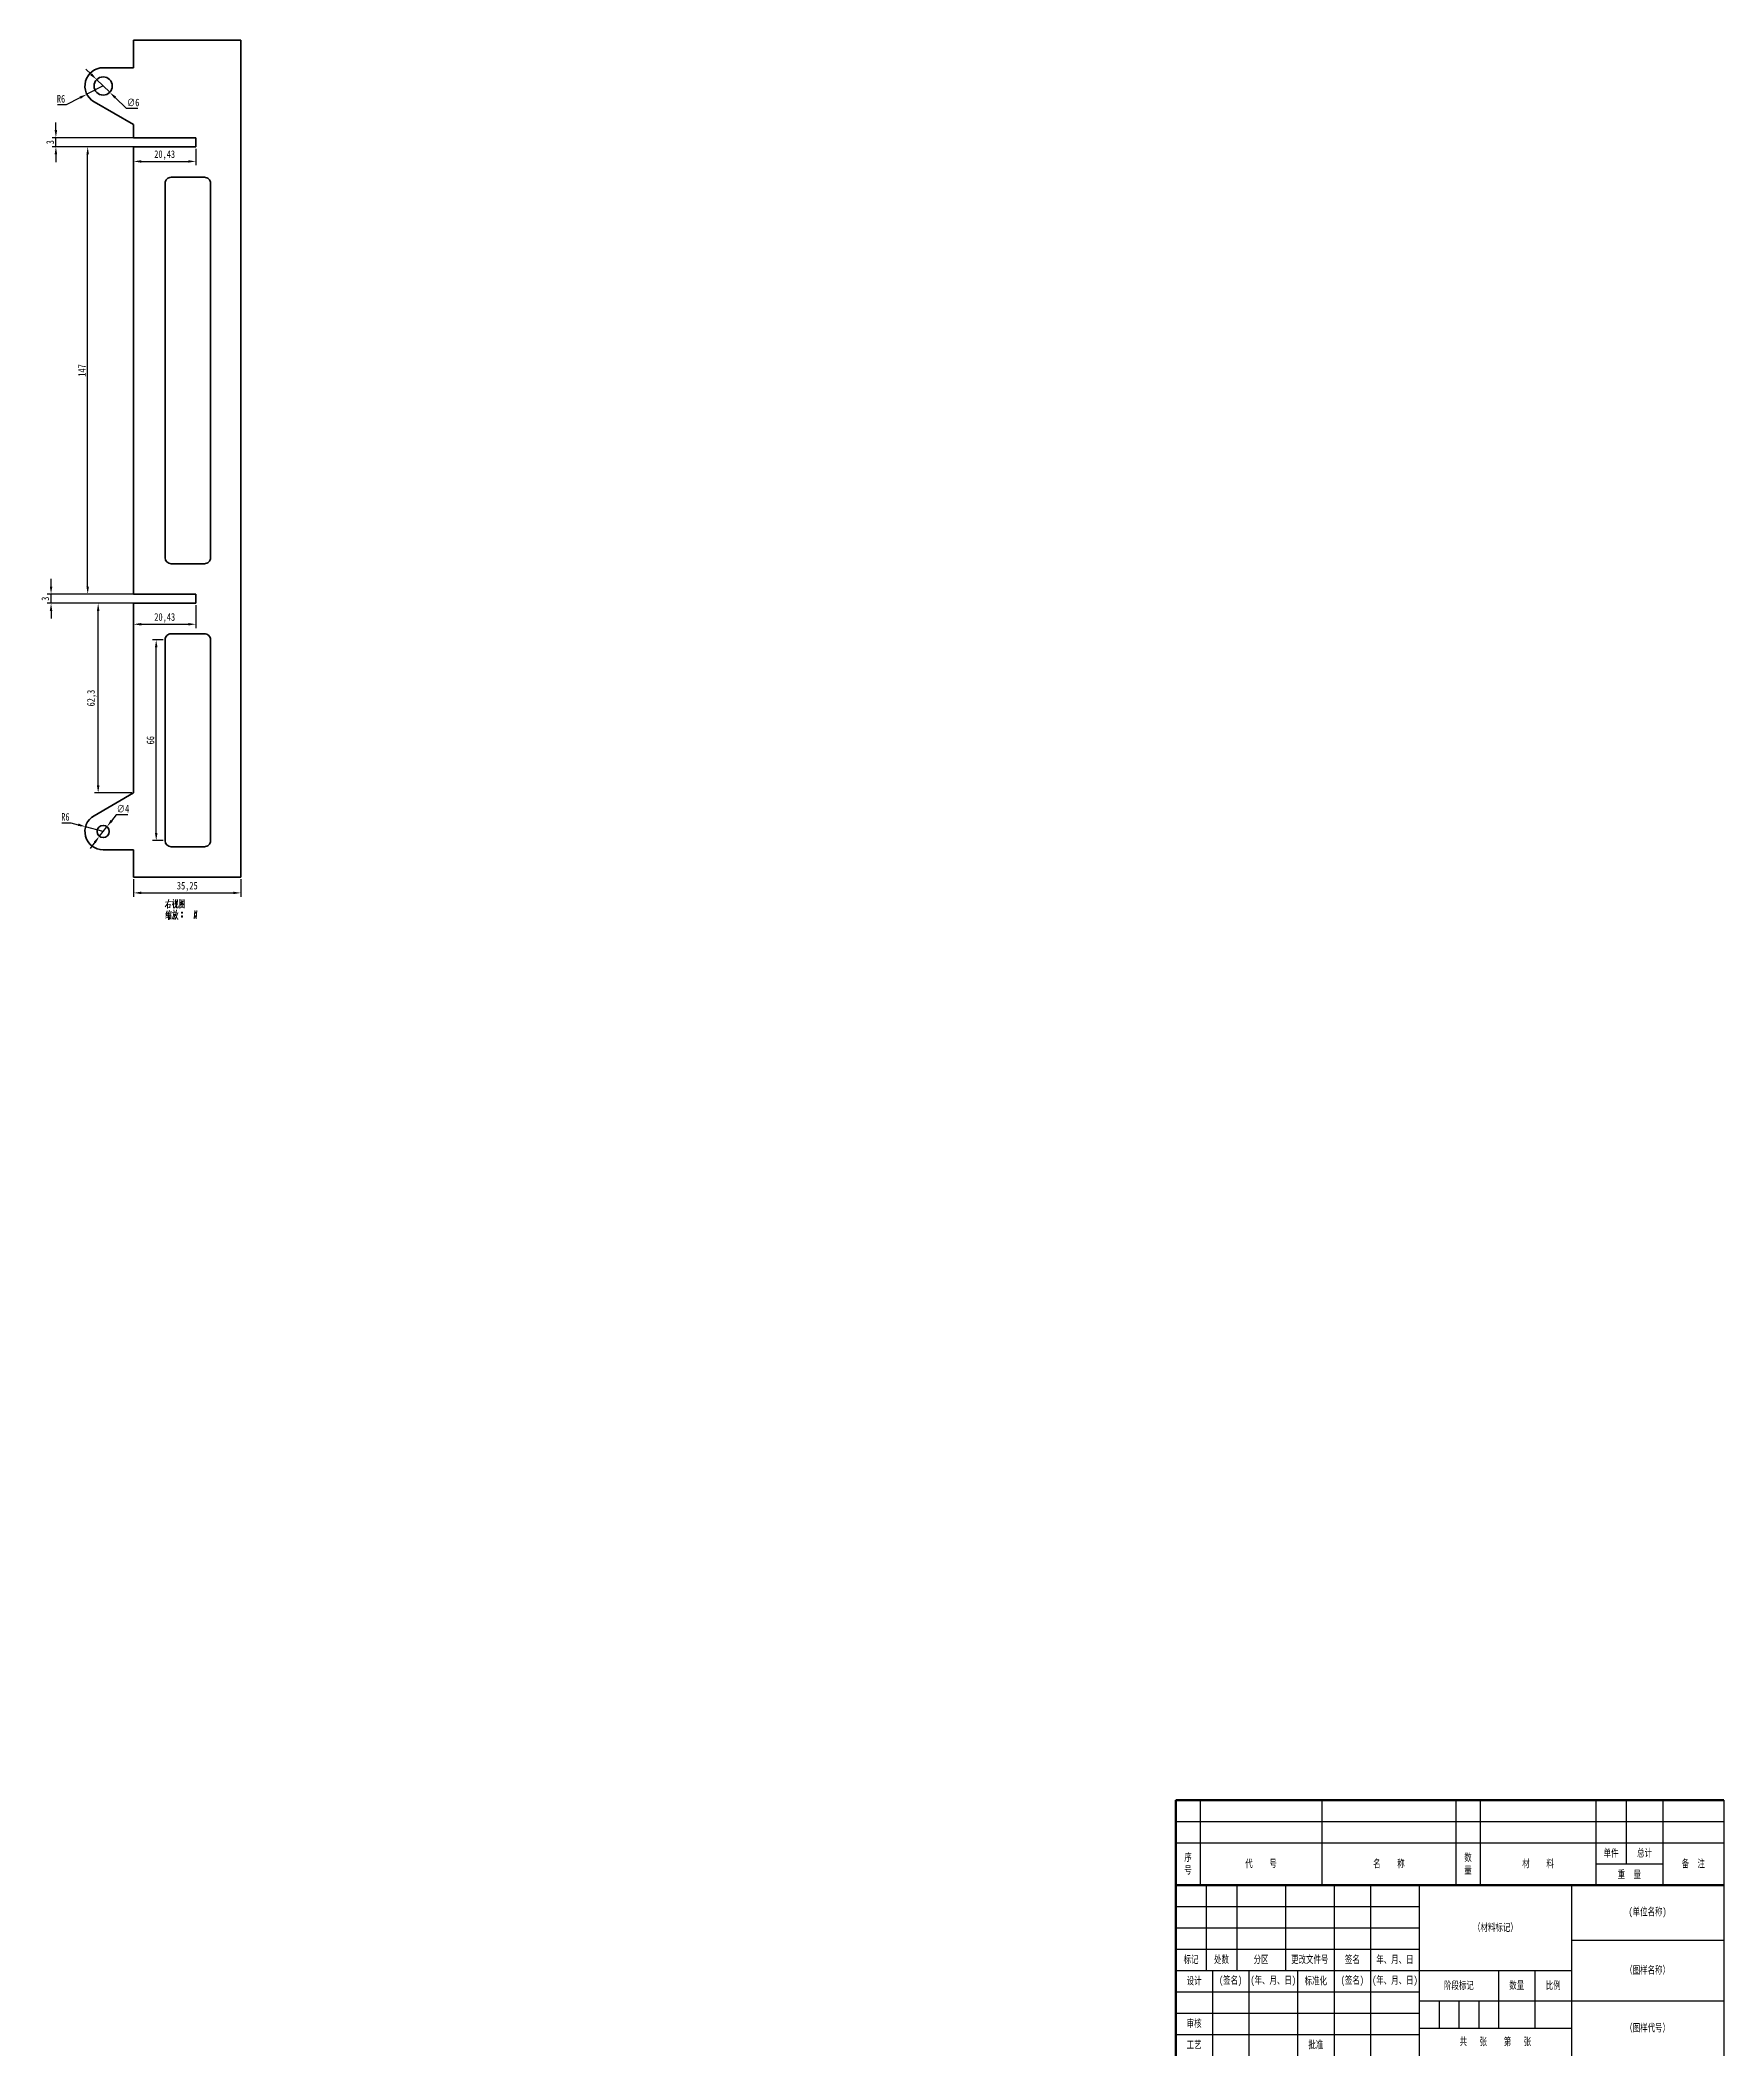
# Model space of a CAD drawing. Header units: millimetres. Extents: x 1317 to 2158, y 637 to 1826.
# Drawn here: x 1595 to 2148, y 647 to 1309 of the extents above; entities that cross this region are included whole.
import ezdxf

# ---------------------------------------------------------------- set-up
doc = ezdxf.new("R2010")
doc.units = ezdxf.units.MM
doc.header["$LTSCALE"] = 0.3
for name, color, linetype, lineweight in [('尺寸线', 3, 'Continuous', 25), ('粗实线', 7, 'Continuous', 50), ('细实线', 7, 'Continuous', 25), ('细文本', 7, 'Continuous', 25)]:
    doc.layers.add(name, color=color, linetype=linetype, lineweight=lineweight)
doc.styles.add('NUT Standard', font='simfang.ttf', dxfattribs={"width": 0.7, "height": 2.5})
doc.dimstyles.new('NUT Standard', dxfattribs={"dimtxt": 2.5, "dimasz": 2.5, "dimexe": 1.25, "dimexo": 0.625, "dimtad": 1, "dimtoh": 1, "dimtxsty": 'NUT Standard', "dimcen": 2.5, "dimadec": 0, "dimazin": 0, "dimtfac": 1, "dimtmove": 0, "dimatfit": 3, "dimfxl": 1, "dimarcsym": 0})

msp = doc.modelspace()

# ---------------------------------------------------------------- texts
at = {"layer": '粗实线', "char_height": 2.5, "width": 12, "attachment_point": 5, "style": 'NUT Standard'}
for s, insert in [('工艺', (1974.336, 650.115)), ('批准', (2014.336, 650.115))]:
    msp.add_mtext(s, dxfattribs=dict(at, insert=insert))
at = {"layer": '细文本', "char_height": 2.5, "attachment_point": 5, "style": 'NUT Standard'}
for s, insert, width in [('序\\P号', (1972.336, 709.615), 8), ('代    号', (1996.336, 709.615), 40), ('名    称', (2038.336, 709.615), 44), ('数\\P量', (2064.336, 709.615), 8), ('材    料', (2087.336, 709.615), 38), ('单件', (2111.336, 713.115), 10), ('总计', (2122.336, 713.115), 12), ('备  注', (2138.336, 709.615), 20), ('重  量', (2117.336, 706.115), 22), ('(单位名称)', (2123.336, 693.615), 50), ('（材料标记）', (2073.336, 688.615), 50), ('标记', (1973.336, 678.115), 10), ('处数', (1983.336, 678.115), 10), ('分区', (1996.336, 678.115), 16), ('更改文件号', (2012.336, 678.115), 16), ('签名', (2026.336, 678.115), 12), ('年、月、日', (2040.336, 678.115), 16), ('（图样名称）', (2123.336, 674.615), 50), ('设计', (1974.336, 671.115), 12), ('(签名)', (1986.336, 671.115), 12), ('(年、月、日)', (2000.336, 671.115), 16), ('标准化', (2014.336, 671.115), 12), ('(签名)', (2026.336, 671.115), 12), ('(年、月、日)', (2040.336, 671.115), 16), ('阶段标记', (2061.336, 669.615), 26), ('数量', (2080.336, 669.615), 12), ('比例', (2092.336, 669.615), 12), ('审核', (1974.336, 657.115), 12), ('（图样代号）', (2123.336, 655.615), 50), ('共   张    第   张', (2073.336, 651.115), 50)]:
    msp.add_mtext(s, dxfattribs=dict(at, insert=insert, width=width))

# ---------------------------------------------------------------- blocks, each defined once
blk = doc.blocks.new('*D55')
at = {"layer": 'Defpoints', "color": 0, "transparency": 16777216}
for p in [(1613.75, 1295.97), (1618.07, 1291.8)]:
    blk.add_point(p, dxfattribs=at)
at = {"layer": '尺寸线', "color": 0, "lineweight": -2, "transparency": 16777216}
for p, q in [((1611.96, 1297.71), (1610.16, 1299.44)), ((1613.75, 1295.97), (1618.07, 1291.8)), ((1623.59, 1286.47), (1619.87, 1290.06)), ((1627.29, 1286.47), (1623.59, 1286.47))]:
    blk.add_line(p, q, dxfattribs=at)
at = {"layer": '尺寸线', "color": 0, "transparency": 16777216}
for points in [[(1612.25, 1298.01), (1611.67, 1297.41), (1613.75, 1295.97)], [(1620.16, 1290.36), (1619.58, 1289.77), (1618.07, 1291.8)]]:
    blk.add_solid(points, dxfattribs=at)
at = {"layer": '尺寸线', "color": 0, "transparency": 16777216, "insert": (1625.75, 1288.43), "char_height": 2.5, "attachment_point": 5, "style": 'NUT Standard'}
blk.add_mtext('∅6', dxfattribs=at)
blk = doc.blocks.new('*D56')
at = {"layer": 'Defpoints', "color": 0, "transparency": 16777216}
for p in [(1615.91, 1293.89), (1610.56, 1291.17)]:
    blk.add_point(p, dxfattribs=at)
at = {"layer": '尺寸线', "color": 0, "lineweight": -2, "transparency": 16777216}
for p, q in [((1615.91, 1293.89), (1610.56, 1291.17)), ((1600.88, 1287.76), (1603.85, 1287.76)), ((1603.85, 1287.76), (1608.33, 1290.04))]:
    blk.add_line(p, q, dxfattribs=at)
at = {"layer": '尺寸线', "color": 0, "transparency": 16777216}
blk.add_solid([(1608.15, 1290.41), (1608.52, 1289.66), (1610.56, 1291.17)], dxfattribs=at)
at = {"layer": '尺寸线', "color": 0, "transparency": 16777216, "insert": (1602.05, 1289.65), "char_height": 2.5, "attachment_point": 5, "style": 'NUT Standard'}
blk.add_mtext('R6', dxfattribs=at)
blk = doc.blocks.new('*D57')
at = {"layer": 'Defpoints', "color": 0, "transparency": 16777216}
for p in [(1600.37, 1276.89), (1646.34, 1276.89), (1646.34, 1273.89)]:
    blk.add_point(p, dxfattribs=at)
at = {"layer": '尺寸线', "color": 0, "lineweight": -2, "transparency": 16777216}
for p, q in [((1600.37, 1279.39), (1600.37, 1281.89)), ((1645.71, 1276.89), (1599.12, 1276.89)), ((1645.71, 1273.89), (1599.12, 1273.89)), ((1600.37, 1273.89), (1600.37, 1276.89)), ((1600.37, 1271.39), (1600.37, 1268.89))]:
    blk.add_line(p, q, dxfattribs=at)
at = {"layer": '尺寸线', "color": 0, "transparency": 16777216}
for points in [[(1599.95, 1279.39), (1600.79, 1279.39), (1600.37, 1276.89)], [(1599.95, 1271.39), (1600.79, 1271.39), (1600.37, 1273.89)]]:
    blk.add_solid(points, dxfattribs=at)
at = {"layer": '尺寸线', "color": 0, "transparency": 16777216, "insert": (1598.48, 1275.39), "char_height": 2.5, "attachment_point": 5, "rotation": 90, "style": 'NUT Standard'}
blk.add_mtext('3', dxfattribs=at)
blk = doc.blocks.new('*D58')
at = {"layer": 'Defpoints', "color": 0, "transparency": 16777216}
for p in [(1625.91, 1273.89), (1646.34, 1273.89), (1646.34, 1269.09)]:
    blk.add_point(p, dxfattribs=at)
at = {"layer": '尺寸线', "color": 0, "lineweight": -2, "transparency": 16777216}
for p, q in [((1625.91, 1273.26), (1625.91, 1267.84)), ((1646.34, 1273.26), (1646.34, 1267.84)), ((1628.41, 1269.09), (1643.84, 1269.09))]:
    blk.add_line(p, q, dxfattribs=at)
at = {"layer": '尺寸线', "color": 0, "transparency": 16777216}
for points in [[(1628.41, 1269.5), (1628.41, 1268.67), (1625.91, 1269.09)], [(1643.84, 1269.5), (1643.84, 1268.67), (1646.34, 1269.09)]]:
    blk.add_solid(points, dxfattribs=at)
at = {"layer": '尺寸线', "color": 0, "transparency": 16777216, "insert": (1636.1, 1271.16), "char_height": 2.5, "attachment_point": 5, "style": 'NUT Standard'}
blk.add_mtext('20,43', dxfattribs=at)
blk = doc.blocks.new('*D59')
at = {"layer": 'Defpoints', "color": 0, "transparency": 16777216}
for p in [(1598.78, 1126.89), (1646.34, 1126.89), (1646.34, 1123.89)]:
    blk.add_point(p, dxfattribs=at)
at = {"layer": '尺寸线', "color": 0, "lineweight": -2, "transparency": 16777216}
for p, q in [((1645.71, 1126.89), (1597.53, 1126.89)), ((1598.78, 1129.39), (1598.78, 1131.89)), ((1598.78, 1123.89), (1598.78, 1126.89)), ((1645.71, 1123.89), (1597.53, 1123.89)), ((1598.78, 1121.39), (1598.78, 1118.89))]:
    blk.add_line(p, q, dxfattribs=at)
at = {"layer": '尺寸线', "color": 0, "transparency": 16777216}
for points in [[(1598.37, 1129.39), (1599.2, 1129.39), (1598.78, 1126.89)], [(1598.37, 1121.39), (1599.2, 1121.39), (1598.78, 1123.89)]]:
    blk.add_solid(points, dxfattribs=at)
at = {"layer": '尺寸线', "color": 0, "transparency": 16777216, "insert": (1596.89, 1125.39), "char_height": 2.5, "attachment_point": 5, "rotation": 90, "style": 'NUT Standard'}
blk.add_mtext('3', dxfattribs=at)
blk = doc.blocks.new('*D60')
at = {"layer": 'Defpoints', "color": 0, "transparency": 16777216}
for p in [(1625.91, 1123.89), (1646.34, 1123.89), (1646.34, 1117)]:
    blk.add_point(p, dxfattribs=at)
at = {"layer": '尺寸线', "color": 0, "lineweight": -2, "transparency": 16777216}
for p, q in [((1625.91, 1123.26), (1625.91, 1115.75)), ((1646.34, 1123.26), (1646.34, 1115.75)), ((1628.41, 1117), (1643.84, 1117))]:
    blk.add_line(p, q, dxfattribs=at)
at = {"layer": '尺寸线', "color": 0, "transparency": 16777216}
for points in [[(1628.41, 1117.41), (1628.41, 1116.58), (1625.91, 1117)], [(1643.84, 1117.41), (1643.84, 1116.58), (1646.34, 1117)]]:
    blk.add_solid(points, dxfattribs=at)
at = {"layer": '尺寸线', "color": 0, "transparency": 16777216, "insert": (1636.13, 1119.07), "char_height": 2.5, "attachment_point": 5, "style": 'NUT Standard'}
blk.add_mtext('20,43', dxfattribs=at)
blk = doc.blocks.new('*D61')
at = {"layer": 'Defpoints', "color": 0, "transparency": 16777216}
for p in [(1614.68, 1047.31), (1617.14, 1050.46)]:
    blk.add_point(p, dxfattribs=at)
at = {"layer": '尺寸线', "color": 0, "lineweight": -2, "transparency": 16777216}
for p, q in [((1620.21, 1054.41), (1618.68, 1052.44)), ((1623.96, 1054.41), (1620.21, 1054.41)), ((1614.68, 1047.31), (1617.14, 1050.46)), ((1613.15, 1045.34), (1611.61, 1043.36))]:
    blk.add_line(p, q, dxfattribs=at)
at = {"layer": '尺寸线', "color": 0, "transparency": 16777216}
for points in [[(1612.82, 1045.59), (1613.48, 1045.08), (1614.68, 1047.31)], [(1618.35, 1052.69), (1619.01, 1052.18), (1617.14, 1050.46)]]:
    blk.add_solid(points, dxfattribs=at)
at = {"layer": '尺寸线', "color": 0, "transparency": 16777216, "insert": (1622.4, 1056.37), "char_height": 2.5, "attachment_point": 5, "style": 'NUT Standard'}
blk.add_mtext('∅4', dxfattribs=at)
blk = doc.blocks.new('*D62')
at = {"layer": 'Defpoints', "color": 0, "transparency": 16777216}
for p in [(1610.12, 1050.46), (1615.91, 1048.89)]:
    blk.add_point(p, dxfattribs=at)
at = {"layer": '尺寸线', "color": 0, "lineweight": -2, "transparency": 16777216}
for p, q in [((1602.32, 1051.78), (1605.3, 1051.78)), ((1605.3, 1051.78), (1607.71, 1051.12)), ((1615.91, 1048.89), (1610.12, 1050.46))]:
    blk.add_line(p, q, dxfattribs=at)
at = {"layer": '尺寸线', "color": 0, "transparency": 16777216}
blk.add_solid([(1607.82, 1051.52), (1607.6, 1050.72), (1610.12, 1050.46)], dxfattribs=at)
at = {"layer": '尺寸线', "color": 0, "transparency": 16777216, "insert": (1603.5, 1053.67), "char_height": 2.5, "attachment_point": 5, "style": 'NUT Standard'}
blk.add_mtext('R6', dxfattribs=at)
blk = doc.blocks.new('*D63')
at = {"layer": 'Defpoints', "color": 0, "transparency": 16777216}
for p in [(1633.33, 1111.89), (1636.23, 1111.89), (1636.23, 1045.89)]:
    blk.add_point(p, dxfattribs=at)
at = {"layer": '尺寸线', "color": 0, "lineweight": -2, "transparency": 16777216}
for p, q in [((1635.61, 1111.89), (1632.08, 1111.89)), ((1633.33, 1048.39), (1633.33, 1109.39)), ((1635.61, 1045.89), (1632.08, 1045.89))]:
    blk.add_line(p, q, dxfattribs=at)
at = {"layer": '尺寸线', "color": 0, "transparency": 16777216}
for points in [[(1632.92, 1109.39), (1633.75, 1109.39), (1633.33, 1111.89)], [(1632.92, 1048.39), (1633.75, 1048.39), (1633.33, 1045.89)]]:
    blk.add_solid(points, dxfattribs=at)
at = {"layer": '尺寸线', "color": 0, "transparency": 16777216, "insert": (1631.44, 1078.89), "char_height": 2.5, "attachment_point": 5, "rotation": 90, "style": 'NUT Standard'}
blk.add_mtext('66', dxfattribs=at)
blk = doc.blocks.new('*D64')
at = {"layer": 'Defpoints', "color": 0, "transparency": 16777216}
for p in [(1625.91, 1033.89), (1661.16, 1033.89), (1661.16, 1028.72)]:
    blk.add_point(p, dxfattribs=at)
at = {"layer": '尺寸线', "color": 0, "lineweight": -2, "transparency": 16777216}
for p, q in [((1625.91, 1033.26), (1625.91, 1027.47)), ((1661.16, 1033.26), (1661.16, 1027.47)), ((1628.41, 1028.72), (1658.66, 1028.72))]:
    blk.add_line(p, q, dxfattribs=at)
at = {"layer": '尺寸线', "color": 0, "transparency": 16777216}
for points in [[(1628.41, 1029.13), (1628.41, 1028.3), (1625.91, 1028.72)], [(1658.66, 1029.13), (1658.66, 1028.3), (1661.16, 1028.72)]]:
    blk.add_solid(points, dxfattribs=at)
at = {"layer": '尺寸线', "color": 0, "transparency": 16777216, "insert": (1643.54, 1030.78), "char_height": 2.5, "attachment_point": 5, "style": 'NUT Standard'}
blk.add_mtext('35,25', dxfattribs=at)
blk = doc.blocks.new('*D65')
at = {"layer": 'Defpoints', "color": 0, "transparency": 16777216}
for p in [(1610.81, 1273.89), (1625.91, 1273.89), (1625.91, 1126.89)]:
    blk.add_point(p, dxfattribs=at)
at = {"layer": '尺寸线', "color": 0, "lineweight": -2, "transparency": 16777216}
for p, q in [((1625.29, 1273.89), (1609.56, 1273.89)), ((1610.81, 1129.39), (1610.81, 1271.39)), ((1625.29, 1126.89), (1609.56, 1126.89))]:
    blk.add_line(p, q, dxfattribs=at)
at = {"layer": '尺寸线', "color": 0, "transparency": 16777216}
for points in [[(1610.4, 1271.39), (1611.23, 1271.39), (1610.81, 1273.89)], [(1610.4, 1129.39), (1611.23, 1129.39), (1610.81, 1126.89)]]:
    blk.add_solid(points, dxfattribs=at)
at = {"layer": '尺寸线', "color": 0, "transparency": 16777216, "insert": (1608.92, 1200.39), "char_height": 2.5, "attachment_point": 5, "rotation": 90, "style": 'NUT Standard'}
blk.add_mtext('147', dxfattribs=at)
blk = doc.blocks.new('*D66')
at = {"layer": 'Defpoints', "color": 0, "transparency": 16777216}
for p in [(1614.26, 1123.89), (1625.91, 1123.89), (1625.91, 1061.59)]:
    blk.add_point(p, dxfattribs=at)
at = {"layer": '尺寸线', "color": 0, "lineweight": -2, "transparency": 16777216}
for p, q in [((1625.29, 1123.89), (1613.01, 1123.89)), ((1614.26, 1064.09), (1614.26, 1121.39)), ((1625.29, 1061.59), (1613.01, 1061.59))]:
    blk.add_line(p, q, dxfattribs=at)
at = {"layer": '尺寸线', "color": 0, "transparency": 16777216}
for points in [[(1613.84, 1121.39), (1614.68, 1121.39), (1614.26, 1123.89)], [(1613.84, 1064.09), (1614.68, 1064.09), (1614.26, 1061.59)]]:
    blk.add_solid(points, dxfattribs=at)
at = {"layer": '尺寸线', "color": 0, "transparency": 16777216, "insert": (1612.19, 1092.74), "char_height": 2.5, "attachment_point": 5, "rotation": 90, "style": 'NUT Standard'}
blk.add_mtext('62,3', dxfattribs=at)

# ---------------------------------------------------------------- dimensions: what is measured, and where the dimension line sits
at = {"layer": '尺寸线'}
for p1, p2, picture, middle in [((1613.755, 1295.971), (1618.07, 1291.802), '*D55', (1625.752, 1286.472)), ((1614.684, 1047.308), (1617.141, 1050.464), '*D61', (1622.398, 1054.41))]:
    dim = msp.add_diameter_dim_2p(p1=p1, p2=p2, dimstyle='NUT Standard', dxfattribs=at)
    dim.commit()
    dim.dimension.update_dxf_attribs({"geometry": picture, "text_midpoint": middle, "dimtype": 163})
for center, mpoint, picture, middle in [((1615.912, 1293.886), (1610.563, 1291.169), '*D56', (1602.051, 1289.648)), ((1615.912, 1048.886), (1610.124, 1050.465), '*D62', (1603.5, 1053.67))]:
    dim = msp.add_radius_dim(center=center, mpoint=mpoint, dimstyle='NUT Standard', dxfattribs=at)
    dim.commit()
    dim.dimension.update_dxf_attribs({"geometry": picture, "text_midpoint": middle})
for base, p1, p2, picture, middle in [((1600.37, 1276.886), (1646.34, 1273.886), (1646.34, 1276.886), '*D57', (1598.481, 1275.386)), ((1610.813, 1273.886), (1625.912, 1126.886), (1625.912, 1273.886), '*D65', (1608.924, 1200.386)), ((1598.782, 1126.886), (1646.34, 1123.886), (1646.34, 1126.886), '*D59', (1596.893, 1125.386)), ((1614.259, 1123.886), (1625.912, 1061.588), (1625.912, 1123.886), '*D66', (1612.191, 1092.737)), ((1633.332, 1111.886), (1636.233, 1045.886), (1636.233, 1111.886), '*D63', (1631.442, 1078.886))]:
    dim = msp.add_linear_dim(base=base, p1=p1, p2=p2, angle=90, dimstyle='NUT Standard', dxfattribs=at)
    dim.commit()
    dim.dimension.update_dxf_attribs({"geometry": picture, "text_midpoint": middle})
dim = msp.add_linear_dim(base=(1646.34, 1269.088), p1=(1625.912, 1273.886), p2=(1646.34, 1273.886), dimstyle='NUT Standard', dxfattribs=at)
dim.commit()
dim.dimension.update_dxf_attribs({"geometry": '*D58', "text_midpoint": (1636.103, 1269.088), "dimtype": 160})
for base, p1, p2, picture, middle in [((1646.34, 1116.998), (1625.912, 1123.886), (1646.34, 1123.886), '*D60', (1636.126, 1119.066)), ((1661.159, 1028.716), (1625.912, 1033.886), (1661.159, 1033.886), '*D64', (1643.536, 1030.784))]:
    dim = msp.add_linear_dim(base=base, p1=p1, p2=p2, dimstyle='NUT Standard', dxfattribs=at)
    dim.commit()
    dim.dimension.update_dxf_attribs({"geometry": picture, "text_midpoint": middle})

# ---------------------------------------------------------------- linework, layer by layer
msp.add_line((2148.336, 730.615), (2148.336, 646.615))
at = {"layer": '粗实线', "color": 7, "lineweight": 35}
for p, q in [((1625.912, 1299.886), (1625.912, 1308.886)), ((1625.912, 1308.886), (1661.159, 1308.886)), ((1661.159, 1033.886), (1661.159, 1308.886)), ((1625.912, 1299.886), (1615.912, 1299.886)), ((1612.912, 1288.69), (1625.912, 1281.185)), ((1625.912, 1276.886), (1625.912, 1281.185)), ((1625.912, 1276.886), (1646.34, 1276.886)), ((1625.912, 1126.886), (1625.912, 1273.886)), ((1646.34, 1273.886), (1625.912, 1273.886)), ((1646.34, 1276.886), (1646.34, 1273.886)), ((1636.233, 1138.886), (1636.233, 1261.886)), ((1649.159, 1263.886), (1638.233, 1263.886)), ((1651.159, 1261.886), (1651.159, 1138.886)), ((1638.233, 1136.886), (1649.159, 1136.886)), ((1646.34, 1126.886), (1625.912, 1126.886)), ((1646.34, 1126.886), (1646.34, 1123.886)), ((1625.912, 1061.588), (1625.912, 1123.886)), ((1625.912, 1123.886), (1646.34, 1123.886)), ((1649.159, 1113.886), (1638.233, 1113.886)), ((1636.233, 1045.886), (1636.233, 1111.886)), ((1651.159, 1111.886), (1651.159, 1045.886)), ((1625.912, 1061.588), (1612.912, 1054.082)), ((1615.912, 1042.886), (1625.912, 1042.886)), ((1625.912, 1033.886), (1625.912, 1042.886)), ((1638.233, 1043.886), (1649.159, 1043.886)), ((1625.912, 1033.886), (1661.159, 1033.886))]:
    msp.add_line(p, q, dxfattribs=at)
at = {"layer": '粗实线'}
for p, q in [((1968.336, 730.615), (2148.336, 730.615)), ((1968.336, 646.615), (1968.336, 730.615)), ((1968.336, 702.615), (2148.336, 702.615))]:
    msp.add_line(p, q, dxfattribs=at)
at = {"layer": '粗实线', "color": 7, "lineweight": 13}
for points in [[(1637.518, 1026.711), (1637.238, 1025.731)], [(1638.883, 1026.606), (1639.163, 1026.186)], [(1639.653, 1026.571), (1639.653, 1024.891)], [(1641.088, 1026.606), (1641.088, 1025.136), (1641.088, 1023.631)], [(1641.088, 1026.571), (1641.088, 1025.171), (1641.088, 1023.771)], [(1642.523, 1023.806), (1642.523, 1025.171), (1642.558, 1026.571)], [(1636.328, 1024.121), (1636.923, 1025.066)], [(1636.363, 1025.661), (1638.323, 1025.871)], [(1636.398, 1020.411), (1637.098, 1020.796)], [(1636.853, 1021.846), (1636.433, 1021.706)], [(1636.923, 1022.861), (1636.468, 1021.776)], [(1636.503, 1021.076), (1637.028, 1021.251)], [(1636.993, 1022.091), (1636.538, 1021.076)], [(1636.923, 1025.066), (1637.238, 1025.731)], [(1636.993, 1025.136), (1636.993, 1023.561)], [(1636.993, 1024.821), (1637.903, 1024.926)], [(1637.903, 1023.946), (1636.993, 1023.841)], [(1637.308, 1021.566), (1636.993, 1021.076)], [(1637.238, 1022.546), (1637.133, 1021.986)], [(1637.238, 1022.406), (1638.288, 1022.546)], [(1637.483, 1022.126), (1637.308, 1021.566)], [(1637.343, 1021.636), (1637.343, 1019.921)], [(1637.553, 1021.846), (1638.253, 1021.951)], [(1637.623, 1023.036), (1637.798, 1022.651)], [(1637.623, 1021.426), (1637.658, 1020.026)], [(1637.623, 1021.321), (1638.148, 1021.391)], [(1637.658, 1020.761), (1638.043, 1020.831)], [(1638.113, 1020.271), (1637.693, 1020.201)], [(1637.868, 1021.881), (1637.798, 1021.321)], [(1637.938, 1025.031), (1637.833, 1023.946)], [(1638.183, 1021.496), (1638.113, 1020.096)], [(1638.323, 1022.651), (1638.183, 1022.196)], [(1639.233, 1025.941), (1639.058, 1025.451), (1638.568, 1024.716)], [(1639.093, 1022.266), (1638.988, 1021.356), (1638.883, 1020.936), (1638.568, 1020.061)], [(1638.603, 1025.731), (1639.163, 1025.801)], [(1638.603, 1022.196), (1639.653, 1022.336)], [(1639.408, 1021.776), (1639.303, 1020.936), (1639.163, 1020.096), (1638.953, 1020.376)], [(1639.023, 1021.601), (1639.408, 1021.671)], [(1639.058, 1025.451), (1639.058, 1023.666)], [(1639.058, 1025.276), (1639.373, 1024.961)], [(1639.093, 1023.106), (1639.198, 1022.546)], [(1639.163, 1023.666), (1639.443, 1023.946)], [(1639.793, 1020.516), (1639.408, 1019.991)], [(1639.443, 1023.946), (1639.688, 1024.296)], [(1639.793, 1021.776), (1639.618, 1021.216)], [(1640.318, 1026.396), (1639.653, 1026.326)], [(1639.863, 1024.926), (1639.688, 1024.296)], [(1639.723, 1021.531), (1640.283, 1020.096)], [(1639.933, 1022.406), (1639.793, 1021.776)], [(1640.073, 1021.146), (1639.793, 1020.516)], [(1639.968, 1025.976), (1639.863, 1024.926)], [(1639.863, 1022.021), (1640.563, 1022.161)], [(1640.003, 1023.141), (1639.933, 1022.406)], [(1640.003, 1023.946), (1640.003, 1025.031)], [(1640.143, 1023.841), (1640.003, 1023.946)], [(1640.283, 1022.091), (1640.073, 1021.146)], [(1640.563, 1023.841), (1640.143, 1023.841)], [(1640.248, 1024.821), (1640.318, 1026.501)], [(1640.283, 1020.096), (1640.598, 1020.096)], [(1640.563, 1024.471), (1640.563, 1023.841)], [(1642.558, 1026.431), (1641.088, 1026.291)], [(1641.088, 1023.876), (1642.453, 1023.981)], [(1641.158, 1024.681), (1641.648, 1025.101)], [(1641.858, 1026.151), (1641.298, 1025.346)], [(1641.613, 1025.591), (1642.313, 1024.856)], [(1641.613, 1024.506), (1641.963, 1024.121)], [(1641.613, 1022.231), (1641.998, 1022.231)], [(1641.613, 1020.971), (1641.998, 1020.971)], [(1641.648, 1025.801), (1642.103, 1025.871)], [(1641.648, 1025.101), (1641.858, 1025.381)], [(1641.648, 1022.336), (1641.963, 1022.336)], [(1641.648, 1022.091), (1641.963, 1022.091)], [(1641.648, 1021.076), (1641.963, 1021.076)], [(1641.648, 1020.831), (1641.963, 1020.831)], [(1641.718, 1024.891), (1641.963, 1024.611)], [(1641.858, 1025.381), (1642.208, 1026.011)], [(1642.313, 1024.856), (1642.488, 1024.891)], [(1642.523, 1023.701), (1642.523, 1023.806), (1642.453, 1023.981)], [(1646.058, 1022.966), (1645.953, 1021.566), (1645.848, 1020.166)], [(1646.058, 1022.231), (1646.443, 1022.231)], [(1646.058, 1020.971), (1646.443, 1020.971)], [(1646.093, 1022.336), (1646.408, 1022.336)], [(1646.093, 1022.091), (1646.408, 1022.091)], [(1646.093, 1021.076), (1646.408, 1021.076)], [(1646.093, 1020.831), (1646.408, 1020.831)], [(1646.653, 1022.966), (1646.548, 1021.566), (1646.443, 1020.166)]]:
    msp.add_lwpolyline(points, dxfattribs=at)
for points in [[(1641.718, 1022.021), (1641.893, 1022.021), (1641.998, 1022.126), (1641.998, 1022.301), (1641.893, 1022.406), (1641.718, 1022.406), (1641.613, 1022.301), (1641.613, 1022.126)], [(1641.718, 1020.761), (1641.893, 1020.761), (1641.998, 1020.866), (1641.998, 1021.041), (1641.893, 1021.146), (1641.718, 1021.146), (1641.613, 1021.041), (1641.613, 1020.866)], [(1646.163, 1022.021), (1646.338, 1022.021), (1646.443, 1022.126), (1646.443, 1022.301), (1646.338, 1022.406), (1646.163, 1022.406), (1646.058, 1022.301), (1646.058, 1022.126)], [(1646.163, 1020.761), (1646.338, 1020.761), (1646.443, 1020.866), (1646.443, 1021.041), (1646.338, 1021.146), (1646.163, 1021.146), (1646.058, 1021.041), (1646.058, 1020.866)]]:
    msp.add_lwpolyline(points, close=True, dxfattribs=at)
at = {"layer": '粗实线', "color": 7, "lineweight": 35}
for centre, radius in [((1615.912, 1293.886), 3), ((1615.912, 1048.886), 2)]:
    msp.add_circle(centre, radius, dxfattribs=at)
for centre, radius, start, end in [((1615.912, 1293.886), 6, 90.000003, 239.999997), ((1638.233, 1261.886), 2, 90.000003, 180.000005), ((1649.159, 1261.886), 2, 0, 90.000003), ((1638.233, 1138.886), 2, 180.000005, 269.999997), ((1649.159, 1138.886), 2, 269.999997, 0), ((1638.233, 1111.886), 2, 90.000003, 180.000005), ((1649.159, 1111.886), 2, 0, 90.000003), ((1615.912, 1048.886), 6, 120.000003, 269.999997), ((1638.233, 1045.886), 2, 180.000005, 269.999997), ((1649.159, 1045.886), 2, 269.999997, 0)]:
    msp.add_arc(centre, radius, start, end, dxfattribs=at)
at = {"layer": '细实线'}
for p, q in [((1976.336, 730.615), (1976.336, 702.615)), ((2016.336, 730.615), (2016.336, 702.615)), ((2060.336, 730.615), (2060.336, 702.615)), ((2068.336, 730.615), (2068.336, 702.615)), ((2106.336, 730.615), (2106.336, 702.615)), ((2116.336, 730.615), (2116.336, 709.615)), ((2128.336, 730.615), (2128.336, 702.615)), ((1968.336, 723.615), (2148.336, 723.615)), ((1968.336, 716.615), (2148.336, 716.615)), ((2106.336, 709.615), (2128.336, 709.615)), ((1978.336, 702.615), (1978.336, 674.615)), ((1988.336, 702.615), (1988.336, 674.615)), ((2004.336, 702.615), (2004.336, 674.615)), ((2020.336, 702.615), (2020.336, 674.615)), ((2032.336, 702.615), (2032.336, 674.615)), ((2048.336, 702.615), (2048.336, 646.615)), ((2098.336, 702.615), (2098.336, 646.615)), ((1968.336, 695.615), (2048.336, 695.615)), ((1968.336, 688.615), (2048.336, 688.615)), ((2098.336, 684.615), (2148.336, 684.615)), ((1968.336, 681.615), (2048.336, 681.615)), ((1968.336, 674.615), (2098.336, 674.615)), ((1980.336, 674.615), (1980.336, 646.615)), ((1992.336, 674.615), (1992.336, 646.615)), ((2008.336, 674.615), (2008.336, 646.615)), ((2020.336, 674.615), (2020.336, 646.615)), ((2032.336, 674.615), (2032.336, 646.615)), ((2074.336, 674.615), (2074.336, 655.615)), ((2086.336, 674.615), (2086.336, 655.615)), ((1968.336, 667.615), (2048.336, 667.615)), ((2048.336, 664.615), (2148.336, 664.615)), ((2054.836, 664.615), (2054.836, 655.615)), ((2061.336, 664.615), (2061.336, 655.615)), ((2067.836, 664.615), (2067.836, 655.615)), ((1968.336, 660.615), (2048.336, 660.615)), ((1968.336, 653.615), (2048.336, 653.615)), ((2048.336, 655.615), (2098.336, 655.615))]:
    msp.add_line(p, q, dxfattribs=at)

msp.set_redraw_order([(e.dxf.handle, doc.entitydb.next_handle()) for e in msp.query("TEXT MTEXT ATTDEF DIMENSION ARC_DIMENSION")])  # texts and dimensions are drawn at this point

doc.saveas('drawing.dxf')
